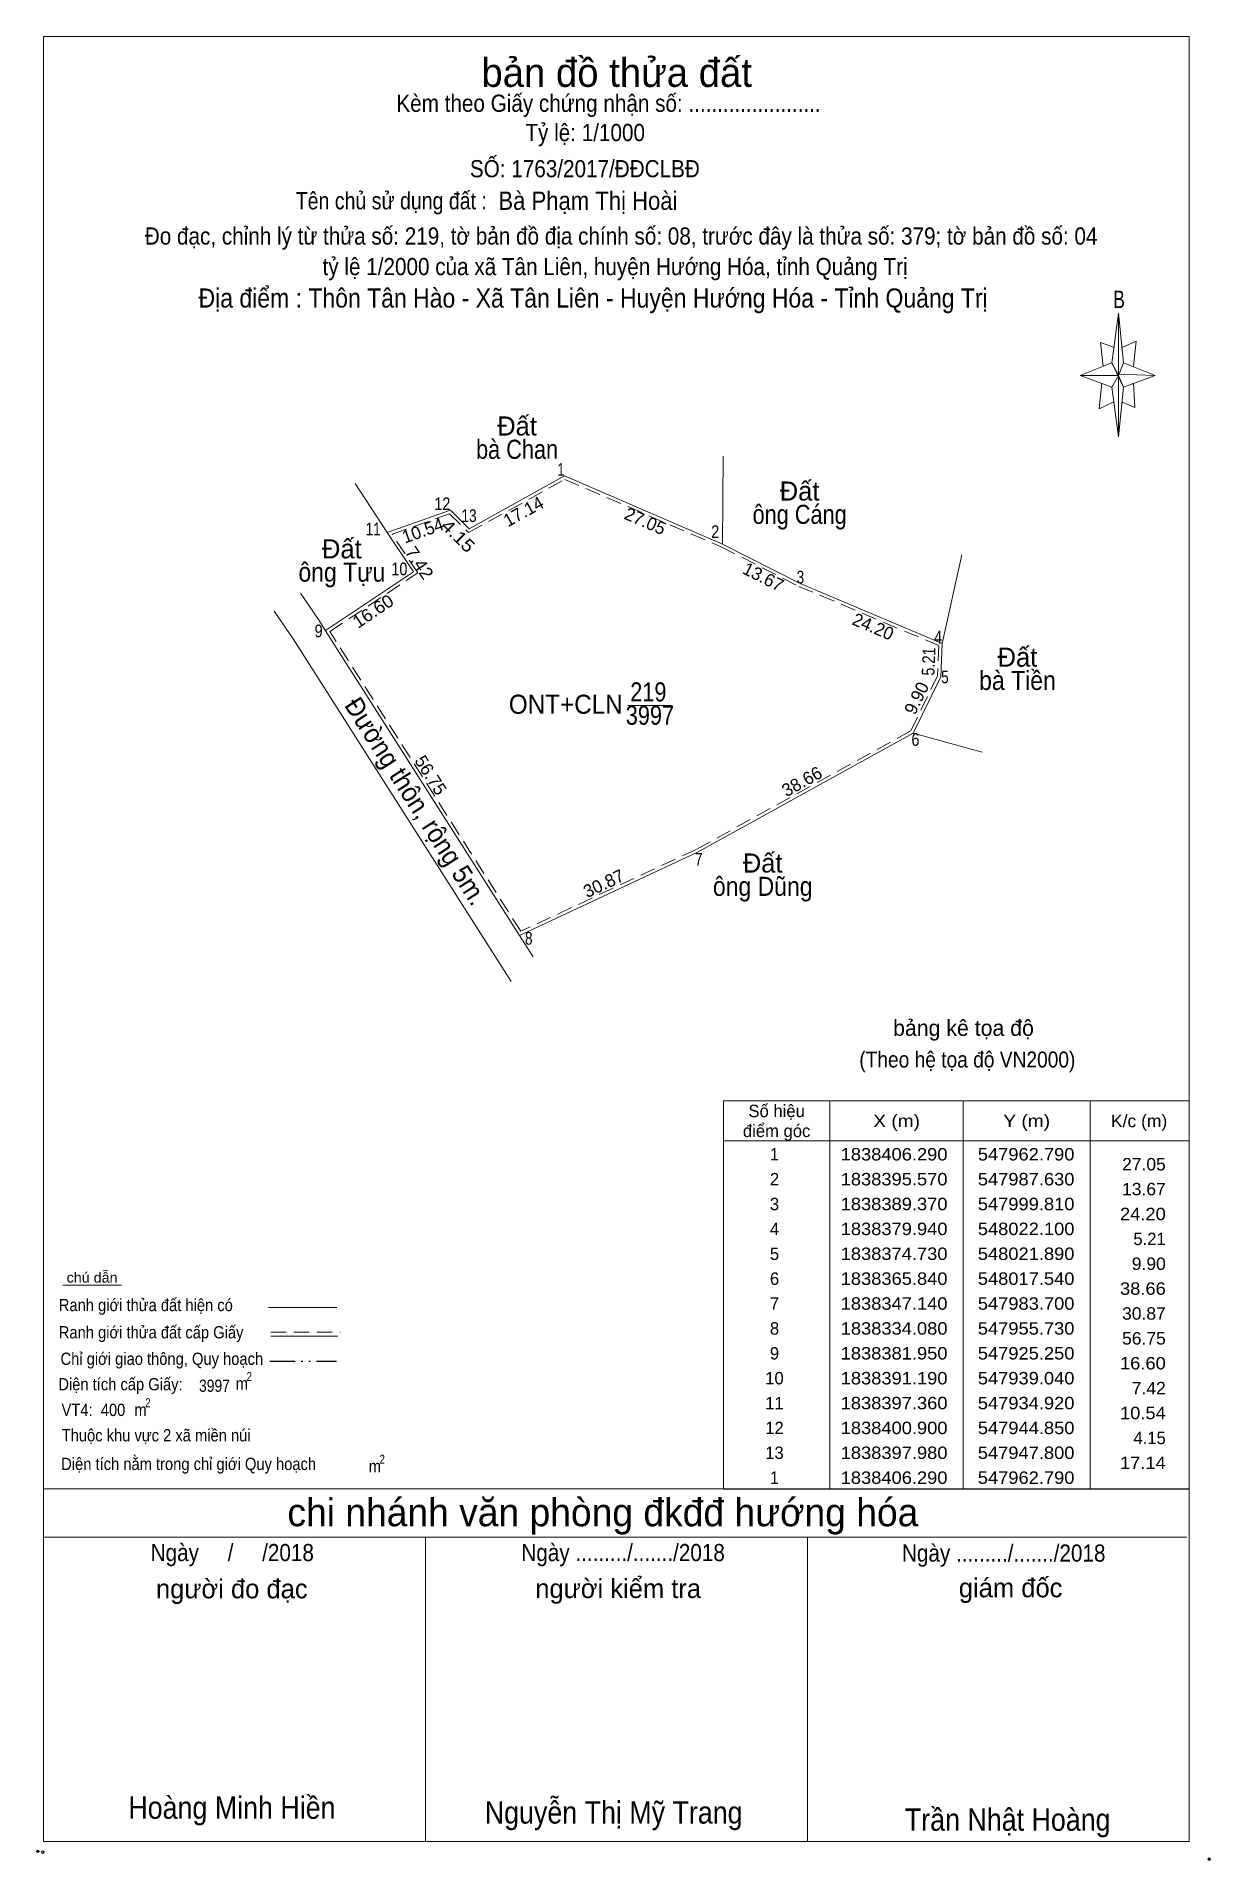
# Model space of a CAD drawing. Header units: metres. Extents: x 546326 to 548064, y 1838080 to 1838811.
# Drawn here: x 547879.8 to 548064.3, y 1838188.7 to 1838475.3 of the extents above; entities that cross this region are included whole.
import ezdxf
from ezdxf.enums import TextEntityAlignment as Align

# ---------------------------------------------------------------- set-up
doc = ezdxf.new("R2010")
doc.units = ezdxf.units.M
doc.header["$LTSCALE"] = 0.8
doc.header["$PDMODE"] = 32
doc.header["$PDSIZE"] = 0.4
for name, pattern in [('DASH_DOUBLE_DOT', [9.2, 5, -1.2, 0.3, -1.2, 0.3, -1.2]), ('DOTTED', [1.5, 0.3, -1.2]), ('MEDIUM_DASHED', [4.5, 3, -1.5])]:
    doc.linetypes.add(name, pattern=pattern)
for name, color, linetype, lineweight in [('1', 7, 'DOTTED', 13), ('10', 7, 'Continuous', 13), ('18', 7, 'Continuous', 25), ('21', 7, 'Continuous', 13), ('23', 7, 'Continuous', 13), ('28', 7, 'Continuous', 13), ('63', 7, 'Continuous', 13)]:
    doc.layers.add(name, color=color, linetype=linetype, lineweight=lineweight)
doc.layers.add('20', color=7, linetype='Continuous')

msp = doc.modelspace()

# ---------------------------------------------------------------- texts
at = {"layer": '1'}
for s, width, p in [('219', 0.85, (547975.955, 1838370.84)), ('ONT+CLN', 0.95, (547962.98, 1838368.9)), ('3997', 0.85, (547976.2, 1838367.18))]:
    msp.add_text(s, height=3, dxfattribs=dict(at, width=width)).set_placement(p, align=Align.CENTER)
at = {"layer": '20', "width": 0.9}
msp.add_text('Địa điểm : Thôn Tân Hào - Xã Tân Liên - Huyện Hướng Hóa - Tỉnh Quảng Trị                 ', height=3, dxfattribs=at).set_placement((547975.8, 1838432.73), align=Align.CENTER)
at = {"layer": '21', "width": 0.75}
msp.add_text('B', height=2.755, dxfattribs=at).set_placement((548049.9, 1838432.64), align=Align.CENTER)
at = {"layer": '28'}
for s, height, p in [('bản đồ thửa đất', 4.5, (547970.98, 1838467.4)), ('bản đồ thửa đất', 4.5, (547970.98, 1838467.4)), ('bảng kê tọa độ', 2.5, (548025.47, 1838318.29)), ('chi nhánh văn phòng đkđđ hướng hóa', 4.374, (547968.81, 1838241.24)), ('chi nhánh văn phòng đkđđ hướng hóa', 4.374, (547968.81, 1838241.24)), ('người đo đạc', 3, (547910.505, 1838229.92)), ('người đo đạc', 3, (547910.505, 1838229.92)), ('người kiểm tra', 3, (547971.215, 1838229.96)), ('người kiểm tra', 3, (547971.215, 1838229.96)), (' giám đốc', 3, (548032.315, 1838230.08))]:
    msp.add_text(s, height=height, dxfattribs=at).set_placement(p, align=Align.CENTER)
for s, height, width, p in [('Kèm theo Giấy chứng nhận số: .......................', 2.7, 0.9, (547969.695, 1838463.48)), ('Tỷ lệ: 1/1000', 2.7, 0.9, (547966.03, 1838458.88)), ('SỐ: 1763/2017/ĐĐCLBĐ', 2.7, 0.9, (547965.98, 1838453.2)), ('Tên chủ sử dụng đất :', 2.7, 0.85, (547935.57, 1838448.16)), ('Đo đạc, chỉnh lý từ thửa số: 219, tờ bản đồ địa chính số: 08, trước đây là thửa số: 379; tờ bản đồ số: 04', 2.7, 0.9, (547971.68, 1838442.62)), (' tỷ lệ 1/2000 của xã Tân Liên, huyện Hướng Hóa, tỉnh Quảng Trị', 2.7, 0.9, (547970.275, 1838437.82)), ('(Theo hệ tọa độ VN2000)', 2.5, 0.9, (548026.07, 1838313.33)), ('chú dẫn', 1.6, 1.05, (547888.555, 1838279.52)), ('chú dẫn', 1.6, 1.05, (547888.555, 1838279.52)), ('Ranh giới thửa đất hiện có ', 1.92, 0.9, (547897.32, 1838275.04)), ('Ranh giới thửa đất hiện có ', 1.92, 0.9, (547897.32, 1838275.04)), ('Ranh giới thửa đất cấp Giấy', 1.92, 0.9, (547897.83, 1838270.76)), ('Ranh giới thửa đất cấp Giấy', 1.92, 0.9, (547897.83, 1838270.76)), ('Chỉ giới giao thông, Quy hoạch', 1.92, 0.9, (547899.515, 1838266.6)), ('Chỉ giới giao thông, Quy hoạch', 1.92, 0.9, (547899.515, 1838266.6)), ('Diện tích cấp Giấy: ', 1.92, 0.9, (547893.335, 1838262.6)), ('Diện tích cấp Giấy: ', 1.92, 0.9, (547893.335, 1838262.6)), ('3997', 1.92, 0.85, (547907.785, 1838262.36)), ('m', 1.92, 0.9, (547912.09, 1838262.72)), ('2', 1.4, 0.8, (547913.25, 1838264.08)), ('2', 1.4, 0.8, (547897.32, 1838259.95)), (' VT4:  400', 1.92, 0.9, (547888.445, 1838258.56)), ('m', 1.92, 0.9, (547896.16, 1838258.59)), ('Thuộc khu vực 2 xã miền núi', 1.92, 0.9, (547898.62, 1838254.58)), ('Diện tích nằm trong chỉ giới Quy hoạch     ', 1.92, 0.9, (547905.33, 1838250.08)), ('2', 1.4, 0.8, (547934.15, 1838251.08)), ('m', 1.92, 0.9, (547932.99, 1838249.72)), ('Ngày     /     /2018', 2.7, 0.9, (547910.585, 1838235.76)), ('Ngày ........./......./2018', 2.7, 0.9, (547971.99, 1838235.76)), ('Ngày ........./......./2018', 2.7, 0.9, (548031.79, 1838235.68)), ('Hoàng Minh Hiền', 3.5, 0.9, (547910.525, 1838195.28)), ('Nguyễn Thị Mỹ Trang', 3.5, 0.9, (547970.505, 1838194.52)), ('Trần Nhật Hoàng', 3.5, 0.9, (548032.415, 1838193.4)), ('Trần Nhật Hoàng', 3.5, 0.9, (548032.415, 1838193.4))]:
    msp.add_text(s, height=height, dxfattribs=dict(at, width=width)).set_placement(p, align=Align.CENTER)
at = {"layer": '28', "width": 0.9}
msp.add_text('Bà Phạm Thị Hoài', height=2.88, dxfattribs=at).set_placement((547952.4, 1838448.08))
at = {"layer": '63'}
for s, height, p in [('Đất', 3, (547955.325, 1838412.62)), ('Đất', 3, (547999.715, 1838402.4)), ('Đất', 3, (547927.795, 1838393.32)), ('Đất', 3, (548033.945, 1838376.3)), ('Đất', 3, (547993.915, 1838343.95)), ('Số hiệu', 1.954, (547996.115, 1838305.52)), ('điểm góc', 1.954, (547996.11, 1838302.39)), (' 2', 1.954, (547995.415, 1838294.8)), (' 3', 1.954, (547995.415, 1838290.9)), (' 4', 1.954, (547995.41, 1838286.99)), (' 5', 1.954, (547995.415, 1838283.08)), (' 6', 1.954, (547995.415, 1838279.17)), (' 7', 1.954, (547995.415, 1838275.26)), (' 8', 1.954, (547995.415, 1838271.35)), (' 9', 1.954, (547995.41, 1838267.44)), (' 10', 1.954, (547995.405, 1838263.53)), (' 11', 1.954, (547995.405, 1838259.62)), (' 12', 1.954, (547995.41, 1838255.72)), (' 13', 1.954, (547995.41, 1838251.81))]:
    msp.add_text(s, height=height, dxfattribs=at).set_placement(p, align=Align.CENTER)
for s, height, width, p in [('bà Chan', 3, 0.85, (547955.33, 1838408.96)), ('ông Cáng', 3, 0.85, (547999.725, 1838398.74)), ('ông Tựu', 3, 0.9, (547927.805, 1838389.66)), ('bà Tiền', 3, 0.9, (548033.95, 1838372.64)), ('ông Dũng', 3, 0.9, (547993.925, 1838340.29)), ('X (m)', 1.954, 1.15, (548014.965, 1838303.95)), ('Y (m)', 1.954, 1.15, (548035.4, 1838303.95)), ('K/c (m)', 1.954, 1.05, (548053.065, 1838303.95)), (' 1', 1.954, 0.95, (547995.41, 1838298.71)), ('1838406.290', 1.954, 1.1, (548014.565, 1838298.71)), ('547962.790', 1.954, 1.1, (548035.31, 1838298.71)), ('1838395.570', 1.954, 1.1, (548014.565, 1838294.8)), ('547987.630', 1.954, 1.1, (548035.31, 1838294.8)), ('1838389.370', 1.954, 1.1, (548014.565, 1838290.9)), ('547999.810', 1.954, 1.1, (548035.31, 1838290.9)), ('1838379.940', 1.954, 1.1, (548014.565, 1838286.99)), ('548022.100', 1.954, 1.1, (548035.31, 1838286.99)), ('1838374.730', 1.954, 1.1, (548014.565, 1838283.08)), ('548021.890', 1.954, 1.1, (548035.31, 1838283.08)), ('1838365.840', 1.954, 1.1, (548014.565, 1838279.17)), ('548017.540', 1.954, 1.1, (548035.31, 1838279.17)), ('1838347.140', 1.954, 1.1, (548014.565, 1838275.26)), ('547983.700', 1.954, 1.1, (548035.31, 1838275.26)), ('1838334.080', 1.954, 1.1, (548014.565, 1838271.35)), ('547955.730', 1.954, 1.1, (548035.31, 1838271.35)), ('1838381.950', 1.954, 1.1, (548014.565, 1838267.44)), ('547925.250', 1.954, 1.1, (548035.31, 1838267.44)), ('1838391.190', 1.954, 1.1, (548014.565, 1838263.53)), ('547939.040', 1.954, 1.1, (548035.31, 1838263.53)), ('1838397.360', 1.954, 1.1, (548014.565, 1838259.62)), ('547934.920', 1.954, 1.1, (548035.31, 1838259.62)), ('1838400.900', 1.954, 1.1, (548014.565, 1838255.72)), ('547944.850', 1.954, 1.1, (548035.31, 1838255.72)), ('1838397.980', 1.954, 1.1, (548014.565, 1838251.81)), ('547947.800', 1.954, 1.1, (548035.31, 1838251.81)), (' 1', 1.954, 0.95, (547995.41, 1838247.9)), ('1838406.290', 1.954, 1.1, (548014.565, 1838247.9)), ('547962.790', 1.954, 1.1, (548035.31, 1838247.9))]:
    msp.add_text(s, height=height, dxfattribs=dict(at, width=width)).set_placement(p, align=Align.CENTER)
for s, height, width, p in [(' 1', 2, 0.75, (547962.79, 1838406.29)), (' 12', 2, 0.85, (547944.85, 1838400.9)), (' 11', 2, 0.8, (547933.91, 1838396.94)), (' 13', 2, 0.8, (547948.97, 1838399.03)), (' 2', 2, 0.85, (547987.09, 1838396.51)), (' 10', 2, 0.85, (547938.1, 1838390.66)), (' 3', 2, 0.8, (548000.44, 1838389.37)), (' 9', 2, 0.85, (547924.78, 1838380.91)), (' 4', 2, 0.85, (548022.1, 1838379.94)), (' 5', 2, 0.8, (548023.14, 1838373.69)), (' 6', 2, 0.85, (548018.55, 1838363.86)), (' 7', 2, 0.8, (547984.48, 1838345.05)), (' 8', 2, 0.8, (547957.76, 1838332.62)), ('27.05', 1.954, 1.05, (548057.25, 1838297.15)), ('13.67', 1.954, 1.05, (548057.25, 1838293.24)), ('24.20', 1.954, 1.1, (548057.25, 1838289.33)), ('9.90', 1.954, 1.05, (548057.25, 1838281.51)), ('38.66', 1.954, 1.1, (548057.25, 1838277.61)), ('30.87', 1.954, 1.05, (548057.25, 1838273.7)), ('56.75', 1.954, 1.05, (548057.25, 1838269.79)), ('16.60', 1.954, 1.1, (548057.25, 1838265.88)), ('7.42', 1.954, 1.05, (548057.25, 1838261.97)), ('10.54', 1.954, 1.1, (548057.25, 1838258.06)), ('17.14', 1.954, 1.1, (548057.25, 1838250.24))]:
    msp.add_text(s, height=height, dxfattribs=dict(at, width=width)).set_placement(p, align=Align.RIGHT)
for s, rotation, p in [('17.14', 29.003, (547956.8152, 1838399.8071)), ('10.54', 19.621, (547940.8492, 1838396.7542)), ('27.05', 336.657, (547975.0638, 1838398.2551)), ('13.67', 333.022, (547993.5514, 1838389.5171)), ('24.20', 337.069, (548010.8804, 1838381.6853)), ('9.90', 63.927, (548018.9939, 1838370.9305)), ('56.75', 302.486, (547940.9234, 1838358.7221)), ('38.66', 28.925, (548000.5663, 1838357.3924)), ('30.87', 25.029, (547969.3619, 1838341.331))]:
    msp.add_text(s, height=2, rotation=rotation, dxfattribs=at).set_placement(p, align=Align.CENTER)
for s, height, rotation, width, p in [('4.15', 2, 315.293, 1.15, (547945.3865, 1838396.1366)), ('7.42', 2, 303.733, 1.05, (547939.1457, 1838392.0603)), ('16.60', 2, 33.824, 1.05, (547933.2584, 1838384.189)), ('5.21', 2, 87.692, 0.85, (548020.9779, 1838377.0697)), ('Đường thôn, rộng 5m.', 3, 302.484, 0.95, (547938.2023, 1838354.3556))]:
    msp.add_text(s, height=height, rotation=rotation, dxfattribs=dict(at, width=width)).set_placement(p, align=Align.CENTER)
for s, p in [('5.21', (548057.24, 1838285.42)), ('4.15', (548057.25, 1838254.15))]:
    msp.add_text(s, height=1.954, dxfattribs=at).set_placement(p, align=Align.RIGHT)

# ---------------------------------------------------------------- linework, layer by layer
at = {"layer": '1', "linetype": 'MEDIUM_DASHED'}
msp.add_lwpolyline([(547962.82, 1838405.73), (547987.42, 1838395.12), (547999.6, 1838388.92), (548021.59, 1838379.61), (548021.39, 1838374.86), (548017.16, 1838366.2), (547983.47, 1838347.59), (547955.92, 1838334.72), (547925.93, 1838381.81), (547939.73, 1838391.05), (547935.69, 1838397.1), (547944.72, 1838400.32), (547947.71, 1838397.36)], close=True, dxfattribs=at)
at = {"layer": '10'}
for p, q in [((548025.19, 1838393.86), (548022.1, 1838379.94)), ((548028.42, 1838362.86), (548017.54, 1838365.84))]:
    msp.add_line(p, q, dxfattribs=at)
at = {"layer": '18', "lineweight": 13}
for p, q in [((547987.71, 1838409.39), (547987.63, 1838395.57)), ((547929.91, 1838405.06), (547934.92, 1838397.36)), ((547920.13, 1838380.69), (547954.42, 1838326.83))]:
    msp.add_line(p, q, dxfattribs=at)
for points in [[(547934.92, 1838397.36), (547944.85, 1838400.9), (547947.8, 1838397.98), (547962.79, 1838406.29), (547987.63, 1838395.57)], [(547934.92, 1838397.36), (547939.04, 1838391.19), (547925.25, 1838381.96)], [(548022.1, 1838379.94), (547999.81, 1838389.37), (547987.63, 1838395.57)], [(547924.22, 1838383.57), (547925.25, 1838381.95), (547955.73, 1838334.08), (547957.87, 1838330.71)], [(548017.54, 1838365.84), (548021.89, 1838374.73), (548022.1, 1838379.94)], [(548017.54, 1838365.84), (547983.7, 1838347.14), (547955.73, 1838334.08)]]:
    msp.add_lwpolyline(points, dxfattribs=at)
at = {"layer": '21'}
for p, q in [((548048.8, 1838424.04), (548049.8, 1838431.84)), ((548048.8, 1838420.24), (548043.8, 1838422.04)), ((548050.6, 1838424.04), (548055.6, 1838422.04)), ((548050.6, 1838420.24), (548049.8, 1838412.44)), ((548052.2, 1838420.84), (548052.4, 1838417.04)), ((548052.4, 1838417.04), (548050.4, 1838417.84))]:
    msp.add_line(p, q, dxfattribs=at)
for points in [[(548049.8, 1838431.84), (548050.6, 1838424.04), (548049.8, 1838422.04)], [(548049.8, 1838422.04), (548043.8, 1838422.04), (548048.8, 1838424.04), (548050.6, 1838420.24), (548055.6, 1838422.04), (548049.8, 1838422.24)], [(548049.8, 1838422.04), (548049.8, 1838412.44), (548048.8, 1838420.24)]]:
    msp.add_lwpolyline(points, close=True, dxfattribs=at)
for points in [[(548049.2, 1838426.44), (548047, 1838427.24), (548047.4, 1838423.44)], [(548050.4, 1838426.44), (548052.6, 1838427.44), (548052.2, 1838423.44)], [(548049.8, 1838422.04), (548048.8, 1838424.04), (548043.8, 1838422.04)], [(548049.8, 1838422.04), (548050.6, 1838420.24), (548055.6, 1838422.04)], [(548047.2, 1838420.84), (548046.8, 1838416.84), (548049, 1838417.84)]]:
    msp.add_lwpolyline(points, dxfattribs=at)
msp.add_point((548064.08, 1838188.92), dxfattribs=at)
at = {"layer": '23'}
for p, q in [((547921.31, 1838387.84), (547924.21, 1838383.58)), ((547917.18, 1838385.03), (547920.14, 1838380.68))]:
    msp.add_line(p, q, dxfattribs=at)
at = {"layer": '28'}
for p, q in [((547883.98, 1838279.12), (547893.18, 1838279.12)), ((547883.98, 1838279.12), (547893.18, 1838279.12)), ((547916.26, 1838275.6), (547927.02, 1838275.6)), ((547916.26, 1838275.6), (547927.02, 1838275.6)), ((547916.66, 1838271.12), (547927.18, 1838271.12)), ((547916.66, 1838271.12), (547927.18, 1838271.12)), ((547880.94, 1838247.12), (548060.94, 1838247.12)), ((547880.94, 1838247.12), (548060.94, 1838247.12)), ((547880.94, 1838239.52), (548060.54, 1838239.52)), ((547880.94, 1838239.52), (548060.54, 1838239.52)), ((547880.94, 1838239.52), (548060.54, 1838239.52)), ((547880.94, 1838239.52), (548060.54, 1838239.52)), ((547880.94, 1838239.52), (548060.54, 1838239.52)), ((547880.94, 1838239.52), (548060.54, 1838239.52)), ((547940.94, 1838191.72), (547940.94, 1838239.52)), ((547940.94, 1838191.72), (547940.94, 1838239.52)), ((548000.94, 1838191.72), (548000.94, 1838239.52)), ((548000.94, 1838191.72), (548000.94, 1838239.52))]:
    msp.add_line(p, q, dxfattribs=at)
at = {"layer": '28', "linetype": 'MEDIUM_DASHED'}
msp.add_line((547916.66, 1838271.76), (547927.54, 1838271.76), dxfattribs=at)
msp.add_line((547916.66, 1838271.76), (547927.54, 1838271.76), dxfattribs=at)
at = {"layer": '28', "linetype": 'DASH_DOUBLE_DOT', "lineweight": 25}
msp.add_line((547916.46, 1838267.16), (547926.94, 1838267.16), dxfattribs=at)
msp.add_line((547916.46, 1838267.16), (547926.94, 1838267.16), dxfattribs=at)
at = {"layer": '28'}
msp.add_lwpolyline([(547880.94, 1838475.32), (548060.94, 1838475.32), (548060.94, 1838191.72), (547880.94, 1838191.72)], close=True, dxfattribs=at)
msp.add_lwpolyline([(547880.94, 1838475.32), (548060.94, 1838475.32), (548060.94, 1838191.72), (547880.94, 1838191.72)], close=True, dxfattribs=at)
msp.add_lwpolyline([(548060.94, 1838191.72), (547880.94, 1838191.72), (547880.94, 1838239.52)], dxfattribs=at)
msp.add_lwpolyline([(548060.94, 1838191.72), (547880.94, 1838191.72), (547880.94, 1838239.52)], dxfattribs=at)
for p in [(547880.02, 1838190.16), (547880.82, 1838190.04)]:
    msp.add_point(p, dxfattribs=at)
at = {"layer": '63'}
for p, q in [((547972.71, 1838370.21), (547979.58, 1838370.21)), ((548004.49, 1838308.06), (548004.49, 1838247.08)), ((548025.44, 1838308.06), (548025.44, 1838247.08)), ((548045.38, 1838308.06), (548045.38, 1838247.08)), ((547987.74, 1838301.8), (548060.94, 1838301.8))]:
    msp.add_line(p, q, dxfattribs=at)
msp.add_lwpolyline([(547987.74, 1838308.06), (548060.94, 1838308.06), (548060.94, 1838247.08), (547987.74, 1838247.08)], close=True, dxfattribs=at)

msp.set_redraw_order([(e.dxf.handle, doc.entitydb.next_handle()) for e in msp.query("TEXT MTEXT ATTDEF DIMENSION ARC_DIMENSION")])  # texts and dimensions are drawn at this point

doc.saveas('drawing.dxf')
